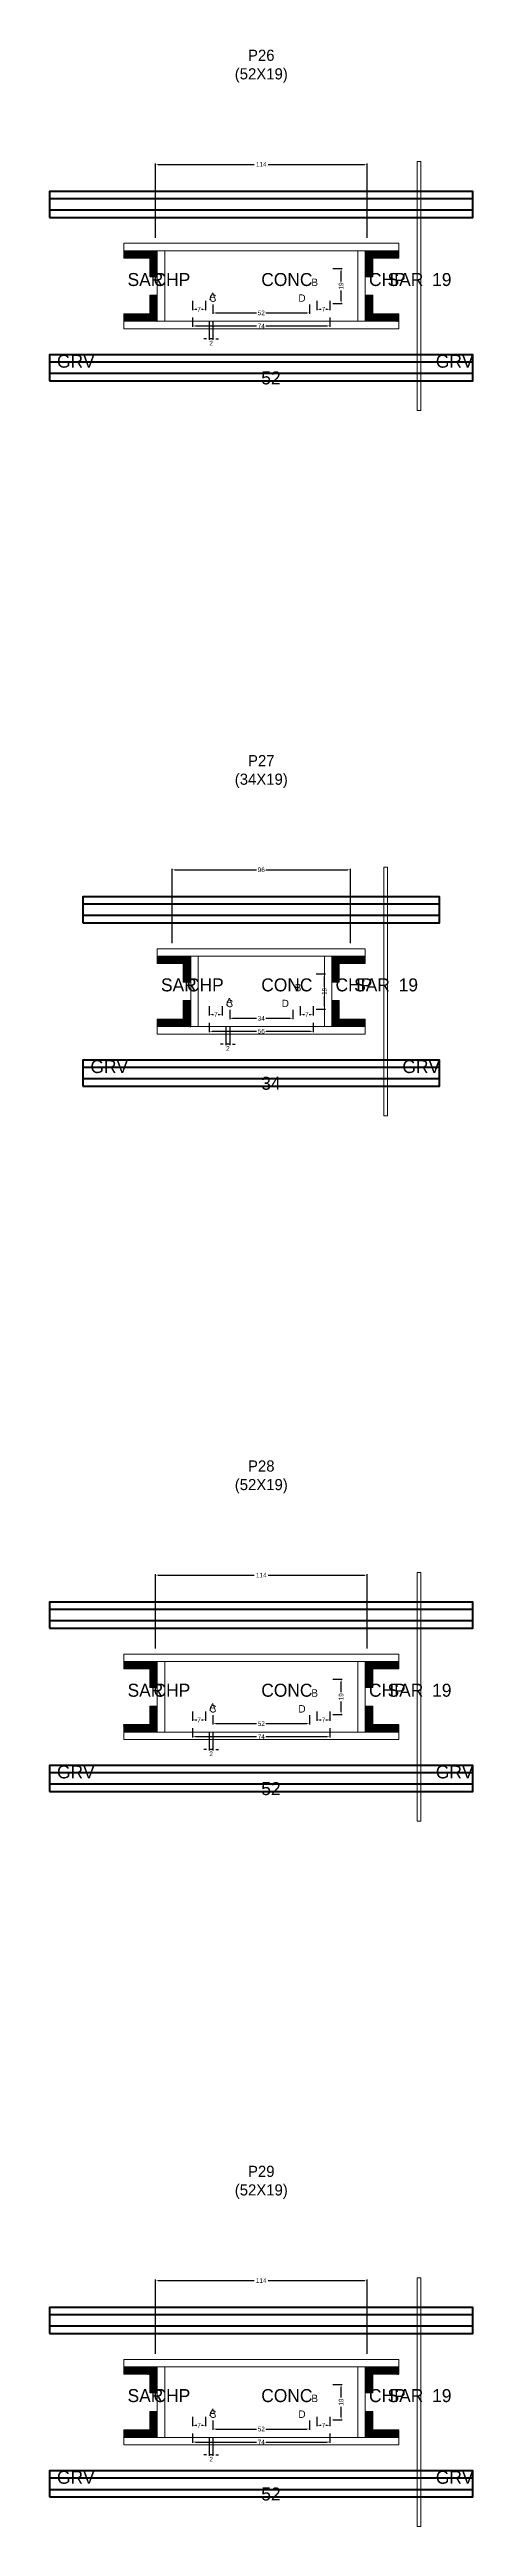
# Model space of a CAD drawing. Header units: centimetres. Extents: x -10500 to 4105, y -36866 to 295.
# Drawn here: x -114 to 114, y -10567 to -9233 of the extents above; entities that cross this region are included whole.
import ezdxf

# ---------------------------------------------------------------- set-up
doc = ezdxf.new("R2010")
doc.units = ezdxf.units.CM
for name, color, linetype in [('COTA', 241, 'Continuous'), ('GRAVATA', 224, 'Continuous'), ('Hachura', 251, 'Continuous'), ('NOMENCLATURA', 7, 'Continuous'), ('SARRAFO', 251, 'Continuous'), ('Texto Seção', 7, 'Continuous')]:
    doc.layers.add(name, color=color, linetype=linetype)
doc.dimstyles.new('cotax2', dxfattribs={"dimtxt": 2.5, "dimasz": 1.5, "dimexe": 0.5, "dimexo": 0.5, "dimgap": 0.5, "dimtad": 1, "dimcen": 2.5, "dimazin": 3, "dimtfac": 1, "dimtmove": 0, "dimatfit": 3})

msp = doc.modelspace()

# ---------------------------------------------------------------- texts
at = {"layer": 'NOMENCLATURA'}
for s, p in [('A', (-28, -9367.5)), ('C', (-28, -9368.5)), ('D', (20, -9368.5)), ('B', (27, -9360)), ('B', (18, -9740)), ('A', (-19, -9747.5)), ('C', (-19, -9748.5)), ('D', (11, -9748.5)), ('A', (-28, -10127.5)), ('C', (-28, -10128.5)), ('D', (20, -10128.5)), ('B', (27, -10120)), ('B', (27, -10500)), ('A', (-28, -10507.5)), ('C', (-28, -10508.5)), ('D', (20, -10508.5))]:
    msp.add_text(s, height=4, dxfattribs=at).set_placement(p)
at = {"layer": 'NOMENCLATURA', "char_height": 6, "attachment_point": 8}
for s, insert in [('P26\\P(52X19)', (0, -9250.5)), ('P27\\P(34X19)', (0, -9630.5)), ('P28\\P(52X19)', (0, -10010.5)), ('P29\\P(52X19)', (0, -10390.5))]:
    msp.add_mtext(s, dxfattribs=dict(at, insert=insert))
at = {"layer": 'Texto Seção'}
for s, p in [('SAR', (-72, -9360)), ('CHP', (-58, -9360)), ('CONC', (0, -9360)), ('CHP', (58, -9360)), ('SAR', (68, -9360)), ('19', (92, -9360)), ('GRV', (-110, -9404)), ('52', (0, -9413)), ('GRV', (94, -9404)), ('SAR', (-54, -9740)), ('CHP', (-40, -9740)), ('CONC', (0, -9740)), ('CHP', (40, -9740)), ('SAR', (50, -9740)), ('19', (74, -9740)), ('GRV', (-92, -9784)), ('GRV', (76, -9784)), ('34', (0, -9793)), ('SAR', (-72, -10120)), ('CHP', (-58, -10120)), ('CONC', (0, -10120)), ('CHP', (58, -10120)), ('SAR', (68, -10120)), ('19', (92, -10120)), ('GRV', (-110, -10164)), ('52', (0, -10173)), ('GRV', (94, -10164)), ('SAR', (-72, -10500)), ('CHP', (-58, -10500)), ('CONC', (0, -10500)), ('CHP', (58, -10500)), ('SAR', (68, -10500)), ('19', (92, -10500)), ('GRV', (-110, -10544)), ('GRV', (94, -10544)), ('52', (0, -10553))]:
    msp.add_text(s, height=7, dxfattribs=at).set_placement(p)

# ---------------------------------------------------------------- blocks, each defined once
blk = doc.blocks.new('_CLOSEDFILLED')
at = {"color": 0, "linetype": 'BYBLOCK'}
blk.add_solid([(-1, 0.16), (0, 0), (-1, -0.16)], dxfattribs=at)
blk = doc.blocks.new('*D742')
for p, q in [((-37, -10517), (-37, -10522)), ((-35.5, -10521.5), (-2.5, -10521.5)), ((2.5, -10521.5), (35.5, -10521.5)), ((37, -10517), (37, -10522))]:
    blk.add_line(p, q)
at = {"layer": 'Defpoints'}
for p in [(-37, -10516.5), (-37, -10521.5), (37, -10516.5)]:
    blk.add_point(p, dxfattribs=at)
at = {"layer": 'COTA', "xscale": 1.5, "yscale": 1.5, "rotation": 180}
blk.add_blockref('_CLOSEDFILLED', (-37, -10521.5), dxfattribs=at)
at = {"layer": 'COTA', "xscale": 1.5, "yscale": 1.5}
blk.add_blockref('_CLOSEDFILLED', (37, -10521.5), dxfattribs=at)
at = {"layer": 'COTA', "insert": (0, -10521.5), "char_height": 2.5, "attachment_point": 5}
blk.add_mtext('74', dxfattribs=at)
blk = doc.blocks.new('*D743')
for p, q in [((-26, -10510), (-26, -10515)), ((-24.5, -10514.5), (-2.5, -10514.5)), ((2.5, -10514.5), (24.5, -10514.5)), ((26, -10510), (26, -10515))]:
    blk.add_line(p, q)
at = {"layer": 'Defpoints'}
for p in [(-26, -10509.5), (-26, -10514.5), (26, -10509.5)]:
    blk.add_point(p, dxfattribs=at)
at = {"layer": 'COTA', "xscale": 1.5, "yscale": 1.5, "rotation": 180}
blk.add_blockref('_CLOSEDFILLED', (-26, -10514.5), dxfattribs=at)
at = {"layer": 'COTA', "xscale": 1.5, "yscale": 1.5}
blk.add_blockref('_CLOSEDFILLED', (26, -10514.5), dxfattribs=at)
at = {"layer": 'COTA', "insert": (0, -10514.5), "char_height": 2.5, "attachment_point": 5}
blk.add_mtext('52', dxfattribs=at)
blk = doc.blocks.new('*D744')
for p, q in [((38.5, -10490.5), (43.5, -10490.5)), ((43, -10497.5), (43, -10492)), ((38.5, -10509.5), (43.5, -10509.5)), ((43, -10508), (43, -10502.5))]:
    blk.add_line(p, q)
at = {"layer": 'Defpoints'}
for p in [(38, -10490.5), (38, -10509.5), (43, -10509.5)]:
    blk.add_point(p, dxfattribs=at)
at = {"layer": 'COTA', "xscale": 1.5, "yscale": 1.5}
for p, rotation in [((43, -10490.5), 90), ((43, -10509.5), 270)]:
    blk.add_blockref('_CLOSEDFILLED', p, dxfattribs=dict(at, rotation=rotation))
at = {"layer": 'COTA', "insert": (43, -10500), "char_height": 2.5, "attachment_point": 5, "rotation": 90}
blk.add_mtext('19', dxfattribs=at)
blk = doc.blocks.new('*D745')
for p, q in [((-37, -10508), (-37, -10513)), ((-35.5, -10512.5), (-34.75, -10512.5)), ((-32.25, -10512.5), (-31.5, -10512.5)), ((-30, -10508), (-30, -10513))]:
    blk.add_line(p, q)
at = {"layer": 'Defpoints'}
for p in [(-37, -10507.5), (-37, -10512.5), (-30, -10507.5)]:
    blk.add_point(p, dxfattribs=at)
at = {"layer": 'COTA', "xscale": 1.5, "yscale": 1.5, "rotation": 180}
blk.add_blockref('_CLOSEDFILLED', (-37, -10512.5), dxfattribs=at)
at = {"layer": 'COTA', "xscale": 1.5, "yscale": 1.5}
blk.add_blockref('_CLOSEDFILLED', (-30, -10512.5), dxfattribs=at)
at = {"layer": 'COTA', "insert": (-33.5, -10512.5), "char_height": 2.5, "attachment_point": 5}
blk.add_mtext('7', dxfattribs=at)
blk = doc.blocks.new('*D746')
for p, q in [((30, -10508), (30, -10513)), ((31.5, -10512.5), (32.25, -10512.5)), ((34.75, -10512.5), (35.5, -10512.5)), ((37, -10508), (37, -10513))]:
    blk.add_line(p, q)
at = {"layer": 'Defpoints'}
for p in [(30, -10507.5), (30, -10512.5), (37, -10507.5)]:
    blk.add_point(p, dxfattribs=at)
at = {"layer": 'COTA', "xscale": 1.5, "yscale": 1.5, "rotation": 180}
blk.add_blockref('_CLOSEDFILLED', (30, -10512.5), dxfattribs=at)
at = {"layer": 'COTA', "xscale": 1.5, "yscale": 1.5}
blk.add_blockref('_CLOSEDFILLED', (37, -10512.5), dxfattribs=at)
at = {"layer": 'COTA', "insert": (33.5, -10512.5), "char_height": 2.5, "attachment_point": 5}
blk.add_mtext('7', dxfattribs=at)
blk = doc.blocks.new('*D747')
for p, q in [((-57, -10474), (-57, -10434)), ((-55.5, -10434.5), (-3.75, -10434.5)), ((3.75, -10434.5), (55.5, -10434.5)), ((57, -10474), (57, -10434))]:
    blk.add_line(p, q)
at = {"layer": 'Defpoints'}
for p in [(-57, -10434.5), (-57, -10474.5), (57, -10474.5)]:
    blk.add_point(p, dxfattribs=at)
at = {"layer": 'COTA', "xscale": 1.5, "yscale": 1.5, "rotation": 180}
blk.add_blockref('_CLOSEDFILLED', (-57, -10434.5), dxfattribs=at)
at = {"layer": 'COTA', "xscale": 1.5, "yscale": 1.5}
blk.add_blockref('_CLOSEDFILLED', (57, -10434.5), dxfattribs=at)
at = {"layer": 'COTA', "insert": (0, -10434.5), "char_height": 2.5, "attachment_point": 5}
blk.add_mtext('114', dxfattribs=at)
blk = doc.blocks.new('*D716')
for p, q in [((-37, -10137), (-37, -10142)), ((37, -10137), (37, -10142)), ((-35.5, -10141.5), (-2.5, -10141.5)), ((2.5, -10141.5), (35.5, -10141.5))]:
    blk.add_line(p, q)
at = {"layer": 'Defpoints'}
for p in [(-37, -10136.5), (37, -10136.5), (-37, -10141.5)]:
    blk.add_point(p, dxfattribs=at)
at = {"layer": 'COTA', "xscale": 1.5, "yscale": 1.5, "rotation": 180}
blk.add_blockref('_CLOSEDFILLED', (-37, -10141.5), dxfattribs=at)
at = {"layer": 'COTA', "xscale": 1.5, "yscale": 1.5}
blk.add_blockref('_CLOSEDFILLED', (37, -10141.5), dxfattribs=at)
at = {"layer": 'COTA', "insert": (0, -10141.5), "char_height": 2.5, "attachment_point": 5}
blk.add_mtext('74', dxfattribs=at)
blk = doc.blocks.new('*D717')
for p, q in [((-26, -10130), (-26, -10135)), ((-24.5, -10134.5), (-2.5, -10134.5)), ((2.5, -10134.5), (24.5, -10134.5)), ((26, -10130), (26, -10135))]:
    blk.add_line(p, q)
at = {"layer": 'Defpoints'}
for p in [(-26, -10129.5), (-26, -10134.5), (26, -10129.5)]:
    blk.add_point(p, dxfattribs=at)
at = {"layer": 'COTA', "xscale": 1.5, "yscale": 1.5, "rotation": 180}
blk.add_blockref('_CLOSEDFILLED', (-26, -10134.5), dxfattribs=at)
at = {"layer": 'COTA', "xscale": 1.5, "yscale": 1.5}
blk.add_blockref('_CLOSEDFILLED', (26, -10134.5), dxfattribs=at)
at = {"layer": 'COTA', "insert": (0, -10134.5), "char_height": 2.5, "attachment_point": 5}
blk.add_mtext('52', dxfattribs=at)
blk = doc.blocks.new('*D718')
for p, q in [((38.5, -10110.5), (43.5, -10110.5)), ((43, -10117.5), (43, -10112)), ((43, -10128), (43, -10122.5)), ((38.5, -10129.5), (43.5, -10129.5))]:
    blk.add_line(p, q)
at = {"layer": 'Defpoints'}
for p in [(38, -10110.5), (38, -10129.5), (43, -10129.5)]:
    blk.add_point(p, dxfattribs=at)
at = {"layer": 'COTA', "xscale": 1.5, "yscale": 1.5}
for p, rotation in [((43, -10110.5), 90), ((43, -10129.5), 270)]:
    blk.add_blockref('_CLOSEDFILLED', p, dxfattribs=dict(at, rotation=rotation))
at = {"layer": 'COTA', "insert": (43, -10120), "char_height": 2.5, "attachment_point": 5, "rotation": 90}
blk.add_mtext('19', dxfattribs=at)
blk = doc.blocks.new('*D719')
for p, q in [((-37, -10128), (-37, -10133)), ((-30, -10128), (-30, -10133)), ((-35.5, -10132.5), (-34.75, -10132.5)), ((-32.25, -10132.5), (-31.5, -10132.5))]:
    blk.add_line(p, q)
at = {"layer": 'Defpoints'}
for p in [(-37, -10127.5), (-30, -10127.5), (-37, -10132.5)]:
    blk.add_point(p, dxfattribs=at)
at = {"layer": 'COTA', "xscale": 1.5, "yscale": 1.5, "rotation": 180}
blk.add_blockref('_CLOSEDFILLED', (-37, -10132.5), dxfattribs=at)
at = {"layer": 'COTA', "xscale": 1.5, "yscale": 1.5}
blk.add_blockref('_CLOSEDFILLED', (-30, -10132.5), dxfattribs=at)
at = {"layer": 'COTA', "insert": (-33.5, -10132.5), "char_height": 2.5, "attachment_point": 5}
blk.add_mtext('7', dxfattribs=at)
blk = doc.blocks.new('*D720')
for p, q in [((30, -10128), (30, -10133)), ((37, -10128), (37, -10133)), ((31.5, -10132.5), (32.25, -10132.5)), ((34.75, -10132.5), (35.5, -10132.5))]:
    blk.add_line(p, q)
at = {"layer": 'Defpoints'}
for p in [(30, -10127.5), (37, -10127.5), (30, -10132.5)]:
    blk.add_point(p, dxfattribs=at)
at = {"layer": 'COTA', "xscale": 1.5, "yscale": 1.5, "rotation": 180}
blk.add_blockref('_CLOSEDFILLED', (30, -10132.5), dxfattribs=at)
at = {"layer": 'COTA', "xscale": 1.5, "yscale": 1.5}
blk.add_blockref('_CLOSEDFILLED', (37, -10132.5), dxfattribs=at)
at = {"layer": 'COTA', "insert": (33.5, -10132.5), "char_height": 2.5, "attachment_point": 5}
blk.add_mtext('7', dxfattribs=at)
blk = doc.blocks.new('*D721')
for p, q in [((-57, -10094), (-57, -10054)), ((-55.5, -10054.5), (-3.75, -10054.5)), ((3.75, -10054.5), (55.5, -10054.5)), ((57, -10094), (57, -10054))]:
    blk.add_line(p, q)
at = {"layer": 'Defpoints'}
for p in [(-57, -10054.5), (-57, -10094.5), (57, -10094.5)]:
    blk.add_point(p, dxfattribs=at)
at = {"layer": 'COTA', "xscale": 1.5, "yscale": 1.5, "rotation": 180}
blk.add_blockref('_CLOSEDFILLED', (-57, -10054.5), dxfattribs=at)
at = {"layer": 'COTA', "xscale": 1.5, "yscale": 1.5}
blk.add_blockref('_CLOSEDFILLED', (57, -10054.5), dxfattribs=at)
at = {"layer": 'COTA', "insert": (0, -10054.5), "char_height": 2.5, "attachment_point": 5}
blk.add_mtext('114', dxfattribs=at)
blk = doc.blocks.new('*D690')
for p, q in [((-28, -9757), (-28, -9762)), ((-26.5, -9761.5), (-2.5, -9761.5)), ((2.5, -9761.5), (26.5, -9761.5)), ((28, -9757), (28, -9762))]:
    blk.add_line(p, q)
at = {"layer": 'Defpoints'}
for p in [(-28, -9756.5), (-28, -9761.5), (28, -9756.5)]:
    blk.add_point(p, dxfattribs=at)
at = {"layer": 'COTA', "xscale": 1.5, "yscale": 1.5, "rotation": 180}
blk.add_blockref('_CLOSEDFILLED', (-28, -9761.5), dxfattribs=at)
at = {"layer": 'COTA', "xscale": 1.5, "yscale": 1.5}
blk.add_blockref('_CLOSEDFILLED', (28, -9761.5), dxfattribs=at)
at = {"layer": 'COTA', "insert": (0, -9761.5), "char_height": 2.5, "attachment_point": 5}
blk.add_mtext('56', dxfattribs=at)
blk = doc.blocks.new('*D691')
for p, q in [((-17, -9750), (-17, -9755)), ((17, -9750), (17, -9755)), ((-15.5, -9754.5), (-2.5, -9754.5)), ((2.5, -9754.5), (15.5, -9754.5))]:
    blk.add_line(p, q)
at = {"layer": 'Defpoints'}
for p in [(-17, -9749.5), (17, -9749.5), (-17, -9754.5)]:
    blk.add_point(p, dxfattribs=at)
at = {"layer": 'COTA', "xscale": 1.5, "yscale": 1.5, "rotation": 180}
blk.add_blockref('_CLOSEDFILLED', (-17, -9754.5), dxfattribs=at)
at = {"layer": 'COTA', "xscale": 1.5, "yscale": 1.5}
blk.add_blockref('_CLOSEDFILLED', (17, -9754.5), dxfattribs=at)
at = {"layer": 'COTA', "insert": (0, -9754.5), "char_height": 2.5, "attachment_point": 5}
blk.add_mtext('34', dxfattribs=at)
blk = doc.blocks.new('*D692')
for p, q in [((29.5, -9730.5), (34.5, -9730.5)), ((34, -9737.5), (34, -9732)), ((29.5, -9749.5), (34.5, -9749.5)), ((34, -9748), (34, -9742.5))]:
    blk.add_line(p, q)
at = {"layer": 'Defpoints'}
for p in [(29, -9730.5), (29, -9749.5), (34, -9749.5)]:
    blk.add_point(p, dxfattribs=at)
at = {"layer": 'COTA', "xscale": 1.5, "yscale": 1.5}
for p, rotation in [((34, -9730.5), 90), ((34, -9749.5), 270)]:
    blk.add_blockref('_CLOSEDFILLED', p, dxfattribs=dict(at, rotation=rotation))
at = {"layer": 'COTA', "insert": (34, -9740), "char_height": 2.5, "attachment_point": 5, "rotation": 90}
blk.add_mtext('19', dxfattribs=at)
blk = doc.blocks.new('*D693')
for p, q in [((-28, -9748), (-28, -9753)), ((-26.5, -9752.5), (-25.75, -9752.5)), ((-23.25, -9752.5), (-22.5, -9752.5)), ((-21, -9748), (-21, -9753))]:
    blk.add_line(p, q)
at = {"layer": 'Defpoints'}
for p in [(-28, -9747.5), (-28, -9752.5), (-21, -9747.5)]:
    blk.add_point(p, dxfattribs=at)
at = {"layer": 'COTA', "xscale": 1.5, "yscale": 1.5, "rotation": 180}
blk.add_blockref('_CLOSEDFILLED', (-28, -9752.5), dxfattribs=at)
at = {"layer": 'COTA', "xscale": 1.5, "yscale": 1.5}
blk.add_blockref('_CLOSEDFILLED', (-21, -9752.5), dxfattribs=at)
at = {"layer": 'COTA', "insert": (-24.5, -9752.5), "char_height": 2.5, "attachment_point": 5}
blk.add_mtext('7', dxfattribs=at)
blk = doc.blocks.new('*D694')
for p, q in [((21, -9748), (21, -9753)), ((22.5, -9752.5), (23.25, -9752.5)), ((25.75, -9752.5), (26.5, -9752.5)), ((28, -9748), (28, -9753))]:
    blk.add_line(p, q)
at = {"layer": 'Defpoints'}
for p in [(21, -9747.5), (21, -9752.5), (28, -9747.5)]:
    blk.add_point(p, dxfattribs=at)
at = {"layer": 'COTA', "xscale": 1.5, "yscale": 1.5, "rotation": 180}
blk.add_blockref('_CLOSEDFILLED', (21, -9752.5), dxfattribs=at)
at = {"layer": 'COTA', "xscale": 1.5, "yscale": 1.5}
blk.add_blockref('_CLOSEDFILLED', (28, -9752.5), dxfattribs=at)
at = {"layer": 'COTA', "insert": (24.5, -9752.5), "char_height": 2.5, "attachment_point": 5}
blk.add_mtext('7', dxfattribs=at)
blk = doc.blocks.new('*D695')
for p, q in [((-48, -9714), (-48, -9674)), ((48, -9714), (48, -9674)), ((-46.5, -9674.5), (-2.5, -9674.5)), ((2.5, -9674.5), (46.5, -9674.5))]:
    blk.add_line(p, q)
at = {"layer": 'Defpoints'}
for p in [(-48, -9674.5), (-48, -9714.5), (48, -9714.5)]:
    blk.add_point(p, dxfattribs=at)
at = {"layer": 'COTA', "xscale": 1.5, "yscale": 1.5, "rotation": 180}
blk.add_blockref('_CLOSEDFILLED', (-48, -9674.5), dxfattribs=at)
at = {"layer": 'COTA', "xscale": 1.5, "yscale": 1.5}
blk.add_blockref('_CLOSEDFILLED', (48, -9674.5), dxfattribs=at)
at = {"layer": 'COTA', "insert": (0, -9674.5), "char_height": 2.5, "attachment_point": 5}
blk.add_mtext('96', dxfattribs=at)
blk = doc.blocks.new('*D664')
for p, q in [((-37, -9377), (-37, -9382)), ((37, -9377), (37, -9382)), ((-35.5, -9381.5), (-2.5, -9381.5)), ((2.5, -9381.5), (35.5, -9381.5))]:
    blk.add_line(p, q)
at = {"layer": 'Defpoints'}
for p in [(-37, -9376.5), (37, -9376.5), (-37, -9381.5)]:
    blk.add_point(p, dxfattribs=at)
at = {"layer": 'COTA', "xscale": 1.5, "yscale": 1.5, "rotation": 180}
blk.add_blockref('_CLOSEDFILLED', (-37, -9381.5), dxfattribs=at)
at = {"layer": 'COTA', "xscale": 1.5, "yscale": 1.5}
blk.add_blockref('_CLOSEDFILLED', (37, -9381.5), dxfattribs=at)
at = {"layer": 'COTA', "insert": (0, -9381.5), "char_height": 2.5, "attachment_point": 5}
blk.add_mtext('74', dxfattribs=at)
blk = doc.blocks.new('*D665')
for p, q in [((-26, -9370), (-26, -9375)), ((-24.5, -9374.5), (-2.5, -9374.5)), ((2.5, -9374.5), (24.5, -9374.5)), ((26, -9370), (26, -9375))]:
    blk.add_line(p, q)
at = {"layer": 'Defpoints'}
for p in [(-26, -9369.5), (-26, -9374.5), (26, -9369.5)]:
    blk.add_point(p, dxfattribs=at)
at = {"layer": 'COTA', "xscale": 1.5, "yscale": 1.5, "rotation": 180}
blk.add_blockref('_CLOSEDFILLED', (-26, -9374.5), dxfattribs=at)
at = {"layer": 'COTA', "xscale": 1.5, "yscale": 1.5}
blk.add_blockref('_CLOSEDFILLED', (26, -9374.5), dxfattribs=at)
at = {"layer": 'COTA', "insert": (0, -9374.5), "char_height": 2.5, "attachment_point": 5}
blk.add_mtext('52', dxfattribs=at)
blk = doc.blocks.new('*D666')
for p, q in [((38.5, -9350.5), (43.5, -9350.5)), ((43, -9357.5), (43, -9352)), ((43, -9368), (43, -9362.5)), ((38.5, -9369.5), (43.5, -9369.5))]:
    blk.add_line(p, q)
at = {"layer": 'Defpoints'}
for p in [(38, -9350.5), (38, -9369.5), (43, -9369.5)]:
    blk.add_point(p, dxfattribs=at)
at = {"layer": 'COTA', "xscale": 1.5, "yscale": 1.5}
for p, rotation in [((43, -9350.5), 90), ((43, -9369.5), 270)]:
    blk.add_blockref('_CLOSEDFILLED', p, dxfattribs=dict(at, rotation=rotation))
at = {"layer": 'COTA', "insert": (43, -9360), "char_height": 2.5, "attachment_point": 5, "rotation": 90}
blk.add_mtext('19', dxfattribs=at)
blk = doc.blocks.new('*D667')
for p, q in [((-37, -9368), (-37, -9373)), ((-35.5, -9372.5), (-34.75, -9372.5)), ((-32.25, -9372.5), (-31.5, -9372.5)), ((-30, -9368), (-30, -9373))]:
    blk.add_line(p, q)
at = {"layer": 'Defpoints'}
for p in [(-37, -9367.5), (-37, -9372.5), (-30, -9367.5)]:
    blk.add_point(p, dxfattribs=at)
at = {"layer": 'COTA', "xscale": 1.5, "yscale": 1.5, "rotation": 180}
blk.add_blockref('_CLOSEDFILLED', (-37, -9372.5), dxfattribs=at)
at = {"layer": 'COTA', "xscale": 1.5, "yscale": 1.5}
blk.add_blockref('_CLOSEDFILLED', (-30, -9372.5), dxfattribs=at)
at = {"layer": 'COTA', "insert": (-33.5, -9372.5), "char_height": 2.5, "attachment_point": 5}
blk.add_mtext('7', dxfattribs=at)
blk = doc.blocks.new('*D668')
for p, q in [((30, -9368), (30, -9373)), ((31.5, -9372.5), (32.25, -9372.5)), ((34.75, -9372.5), (35.5, -9372.5)), ((37, -9368), (37, -9373))]:
    blk.add_line(p, q)
at = {"layer": 'Defpoints'}
for p in [(30, -9367.5), (30, -9372.5), (37, -9367.5)]:
    blk.add_point(p, dxfattribs=at)
at = {"layer": 'COTA', "xscale": 1.5, "yscale": 1.5, "rotation": 180}
blk.add_blockref('_CLOSEDFILLED', (30, -9372.5), dxfattribs=at)
at = {"layer": 'COTA', "xscale": 1.5, "yscale": 1.5}
blk.add_blockref('_CLOSEDFILLED', (37, -9372.5), dxfattribs=at)
at = {"layer": 'COTA', "insert": (33.5, -9372.5), "char_height": 2.5, "attachment_point": 5}
blk.add_mtext('7', dxfattribs=at)
blk = doc.blocks.new('*D669')
for p, q in [((-57, -9334), (-57, -9294)), ((-55.5, -9294.5), (-3.75, -9294.5)), ((3.75, -9294.5), (55.5, -9294.5)), ((57, -9334), (57, -9294))]:
    blk.add_line(p, q)
at = {"layer": 'Defpoints'}
for p in [(-57, -9294.5), (-57, -9334.5), (57, -9334.5)]:
    blk.add_point(p, dxfattribs=at)
at = {"layer": 'COTA', "xscale": 1.5, "yscale": 1.5, "rotation": 180}
blk.add_blockref('_CLOSEDFILLED', (-57, -9294.5), dxfattribs=at)
at = {"layer": 'COTA', "xscale": 1.5, "yscale": 1.5}
blk.add_blockref('_CLOSEDFILLED', (57, -9294.5), dxfattribs=at)
at = {"layer": 'COTA', "insert": (0, -9294.5), "char_height": 2.5, "attachment_point": 5}
blk.add_mtext('114', dxfattribs=at)

# ---------------------------------------------------------------- dimensions: what is measured, and where the dimension line sits
at = {"layer": 'COTA'}
for base, p1, p2, picture, middle in [((-57, -9294.5), (-57, -9334.5), (57, -9334.5), '*D669', (0, -9294.5)), ((-37, -9372.5), (-37, -9367.5), (-30, -9367.5), '*D667', (-33.5, -9372.5)), ((-37, -9381.5), (-37, -9376.5), (37, -9376.5), '*D664', (0, -9381.5)), ((-26, -9374.5), (-26, -9369.5), (26, -9369.5), '*D665', (0, -9374.5)), ((30, -9372.5), (30, -9367.5), (37, -9367.5), '*D668', (33.5, -9372.5)), ((-48, -9674.5), (-48, -9714.5), (48, -9714.5), '*D695', (0, -9674.5)), ((-28, -9752.5), (-28, -9747.5), (-21, -9747.5), '*D693', (-24.5, -9752.5)), ((-17, -9754.5), (-17, -9749.5), (17, -9749.5), '*D691', (0, -9754.5)), ((21, -9752.5), (21, -9747.5), (28, -9747.5), '*D694', (24.5, -9752.5)), ((-28, -9761.5), (-28, -9756.5), (28, -9756.5), '*D690', (0, -9761.5)), ((-57, -10054.5), (-57, -10094.5), (57, -10094.5), '*D721', (0, -10054.5)), ((-37, -10132.5), (-37, -10127.5), (-30, -10127.5), '*D719', (-33.5, -10132.5)), ((30, -10132.5), (30, -10127.5), (37, -10127.5), '*D720', (33.5, -10132.5)), ((-37, -10141.5), (-37, -10136.5), (37, -10136.5), '*D716', (0, -10141.5)), ((-26, -10134.5), (-26, -10129.5), (26, -10129.5), '*D717', (0, -10134.5)), ((-57, -10434.5), (-57, -10474.5), (57, -10474.5), '*D747', (0, -10434.5)), ((-37, -10512.5), (-37, -10507.5), (-30, -10507.5), '*D745', (-33.5, -10512.5)), ((-26, -10514.5), (-26, -10509.5), (26, -10509.5), '*D743', (0, -10514.5)), ((30, -10512.5), (30, -10507.5), (37, -10507.5), '*D746', (33.5, -10512.5)), ((-37, -10521.5), (-37, -10516.5), (37, -10516.5), '*D742', (0, -10521.5))]:
    dim = msp.add_linear_dim(base=base, p1=p1, p2=p2, dimstyle='cotax2', dxfattribs=at)
    dim.commit()
    dim.dimension.update_dxf_attribs({"geometry": picture, "text_midpoint": middle})
for base, p1, p2, picture, middle in [((43, -9369.5), (38, -9369.5), (38, -9350.5), '*D666', (43, -9360)), ((34, -9749.5), (29, -9749.5), (29, -9730.5), '*D692', (34, -9740)), ((43, -10129.5), (38, -10129.5), (38, -10110.5), '*D718', (43, -10120)), ((43, -10509.5), (38, -10509.5), (38, -10490.5), '*D744', (43, -10500))]:
    dim = msp.add_linear_dim(base=base, p1=p1, p2=p2, angle=90, dimstyle='cotax2', dxfattribs=at)
    dim.commit()
    dim.dimension.update_dxf_attribs({"geometry": picture, "text_midpoint": middle})
for base, p1, p2 in [((-26, -9388.5), (-26, -9378.5), (-28, -9378.5)), ((-17, -9768.5), (-17, -9758.5), (-19, -9758.5)), ((-26, -10148.5), (-26, -10138.5), (-28, -10138.5)), ((-26, -10528.5), (-26, -10518.5), (-28, -10518.5))]:
    msp.add_linear_dim(base=base, p1=p1, p2=p2, dimstyle='cotax2', dxfattribs=at).render()

# ---------------------------------------------------------------- hatches: boundary and pattern name
at = {"layer": 'SARRAFO'}
h = msp.add_hatch(dxfattribs=at)
h.set_pattern_fill('SOLID', scale=2)
h.paths.add_polyline_path([(-74, -9345), (-60, -9345), (-60, -9341), (-74, -9341)])
h = msp.add_hatch(dxfattribs=at)
h.set_pattern_fill('SOLID', scale=2)
h.paths.add_polyline_path([(-60, -9355), (-56, -9355), (-56, -9341), (-60, -9341)])
h = msp.add_hatch(dxfattribs=at)
h.set_pattern_fill('SOLID', scale=2)
h.paths.add_polyline_path([(56, -9355), (60, -9355), (60, -9341), (56, -9341)])
h = msp.add_hatch(dxfattribs=at)
h.set_pattern_fill('SOLID', scale=2)
h.paths.add_polyline_path([(60, -9345), (74, -9345), (74, -9341), (60, -9341)])
h = msp.add_hatch(dxfattribs=at)
h.set_pattern_fill('SOLID', scale=2)
h.paths.add_polyline_path([(-60, -9379), (-56, -9379), (-56, -9365), (-60, -9365)])
h = msp.add_hatch(dxfattribs=at)
h.set_pattern_fill('SOLID', scale=2)
h.paths.add_polyline_path([(56, -9379), (60, -9379), (60, -9365), (56, -9365)])
h = msp.add_hatch(dxfattribs=at)
h.set_pattern_fill('SOLID', scale=2)
h.paths.add_polyline_path([(-74, -9379), (-60, -9379), (-60, -9375), (-74, -9375)])
h = msp.add_hatch(dxfattribs=at)
h.set_pattern_fill('SOLID', scale=2)
h.paths.add_polyline_path([(60, -9379), (74, -9379), (74, -9375), (60, -9375)])
h = msp.add_hatch(dxfattribs=at)
h.set_pattern_fill('SOLID', scale=2)
h.paths.add_polyline_path([(-56, -9725), (-42, -9725), (-42, -9721), (-56, -9721)])
h = msp.add_hatch(dxfattribs=at)
h.set_pattern_fill('SOLID', scale=2)
h.paths.add_polyline_path([(-42, -9735), (-38, -9735), (-38, -9721), (-42, -9721)])
h = msp.add_hatch(dxfattribs=at)
h.set_pattern_fill('SOLID', scale=2)
h.paths.add_polyline_path([(38, -9735), (42, -9735), (42, -9721), (38, -9721)])
h = msp.add_hatch(dxfattribs=at)
h.set_pattern_fill('SOLID', scale=2)
h.paths.add_polyline_path([(42, -9725), (56, -9725), (56, -9721), (42, -9721)])
h = msp.add_hatch(dxfattribs=at)
h.set_pattern_fill('SOLID', scale=2)
h.paths.add_polyline_path([(-42, -9759), (-38, -9759), (-38, -9745), (-42, -9745)])
h = msp.add_hatch(dxfattribs=at)
h.set_pattern_fill('SOLID', scale=2)
h.paths.add_polyline_path([(38, -9759), (42, -9759), (42, -9745), (38, -9745)])
h = msp.add_hatch(dxfattribs=at)
h.set_pattern_fill('SOLID', scale=2)
h.paths.add_polyline_path([(-56, -9759), (-42, -9759), (-42, -9755), (-56, -9755)])
h = msp.add_hatch(dxfattribs=at)
h.set_pattern_fill('SOLID', scale=2)
h.paths.add_polyline_path([(42, -9759), (56, -9759), (56, -9755), (42, -9755)])
h = msp.add_hatch(dxfattribs=at)
h.set_pattern_fill('SOLID', scale=2)
h.paths.add_polyline_path([(-74, -10105), (-60, -10105), (-60, -10101), (-74, -10101)])
h = msp.add_hatch(dxfattribs=at)
h.set_pattern_fill('SOLID', scale=2)
h.paths.add_polyline_path([(-60, -10115), (-56, -10115), (-56, -10101), (-60, -10101)])
h = msp.add_hatch(dxfattribs=at)
h.set_pattern_fill('SOLID', scale=2)
h.paths.add_polyline_path([(56, -10115), (60, -10115), (60, -10101), (56, -10101)])
h = msp.add_hatch(dxfattribs=at)
h.set_pattern_fill('SOLID', scale=2)
h.paths.add_polyline_path([(60, -10105), (74, -10105), (74, -10101), (60, -10101)])
h = msp.add_hatch(dxfattribs=at)
h.set_pattern_fill('SOLID', scale=2)
h.paths.add_polyline_path([(-60, -10139), (-56, -10139), (-56, -10125), (-60, -10125)])
h = msp.add_hatch(dxfattribs=at)
h.set_pattern_fill('SOLID', scale=2)
h.paths.add_polyline_path([(56, -10139), (60, -10139), (60, -10125), (56, -10125)])
h = msp.add_hatch(dxfattribs=at)
h.set_pattern_fill('SOLID', scale=2)
h.paths.add_polyline_path([(-74, -10139), (-60, -10139), (-60, -10135), (-74, -10135)])
h = msp.add_hatch(dxfattribs=at)
h.set_pattern_fill('SOLID', scale=2)
h.paths.add_polyline_path([(60, -10139), (74, -10139), (74, -10135), (60, -10135)])
h = msp.add_hatch(dxfattribs=at)
h.set_pattern_fill('SOLID', scale=2)
h.paths.add_polyline_path([(-74, -10485), (-60, -10485), (-60, -10481), (-74, -10481)])
h = msp.add_hatch(dxfattribs=at)
h.set_pattern_fill('SOLID', scale=2)
h.paths.add_polyline_path([(-60, -10495), (-56, -10495), (-56, -10481), (-60, -10481)])
h = msp.add_hatch(dxfattribs=at)
h.set_pattern_fill('SOLID', scale=2)
h.paths.add_polyline_path([(56, -10495), (60, -10495), (60, -10481), (56, -10481)])
h = msp.add_hatch(dxfattribs=at)
h.set_pattern_fill('SOLID', scale=2)
h.paths.add_polyline_path([(60, -10485), (74, -10485), (74, -10481), (60, -10481)])
h = msp.add_hatch(dxfattribs=at)
h.set_pattern_fill('SOLID', scale=2)
h.paths.add_polyline_path([(-74, -10519), (-60, -10519), (-60, -10515), (-74, -10515)])
h = msp.add_hatch(dxfattribs=at)
h.set_pattern_fill('SOLID', scale=2)
h.paths.add_polyline_path([(-60, -10519), (-56, -10519), (-56, -10505), (-60, -10505)])
h = msp.add_hatch(dxfattribs=at)
h.set_pattern_fill('SOLID', scale=2)
h.paths.add_polyline_path([(56, -10519), (60, -10519), (60, -10505), (56, -10505)])
h = msp.add_hatch(dxfattribs=at)
h.set_pattern_fill('SOLID', scale=2)
h.paths.add_polyline_path([(60, -10519), (74, -10519), (74, -10515), (60, -10515)])

# ---------------------------------------------------------------- linework, layer by layer
at = {"layer": 'GRAVATA', "lineweight": 50}
for points in [[(-114, -9323), (114, -9323), (114, -9309), (-114, -9309)], [(-114, -9319), (114, -9319), (114, -9313), (-114, -9313)], [(-114, -9411), (114, -9411), (114, -9397), (-114, -9397)], [(-114, -9407), (114, -9407), (114, -9401), (-114, -9401)], [(-96, -9703), (96, -9703), (96, -9689), (-96, -9689)], [(-96, -9699), (96, -9699), (96, -9693), (-96, -9693)], [(-96, -9791), (96, -9791), (96, -9777), (-96, -9777)], [(-96, -9787), (96, -9787), (96, -9781), (-96, -9781)], [(-114, -10083), (114, -10083), (114, -10069), (-114, -10069)], [(-114, -10079), (114, -10079), (114, -10073), (-114, -10073)], [(-114, -10171), (114, -10171), (114, -10157), (-114, -10157)], [(-114, -10167), (114, -10167), (114, -10161), (-114, -10161)], [(-114, -10463), (114, -10463), (114, -10449), (-114, -10449)], [(-114, -10459), (114, -10459), (114, -10453), (-114, -10453)], [(-114, -10551), (114, -10551), (114, -10537), (-114, -10537)], [(-114, -10547), (114, -10547), (114, -10541), (-114, -10541)]]:
    msp.add_lwpolyline(points, close=True, dxfattribs=at)
at = {"layer": 'Hachura', "lineweight": 13}
for points in [[(84, -9427), (86, -9427), (86, -9293), (84, -9293)], [(66, -9807), (68, -9807), (68, -9673), (66, -9673)], [(84, -10187), (86, -10187), (86, -10053), (84, -10053)], [(84, -10567), (86, -10567), (86, -10433), (84, -10433)]]:
    msp.add_lwpolyline(points, close=True, dxfattribs=at)
at = {"layer": 'Hachura', "lineweight": 18}
for points in [[(-74, -9341), (74, -9341), (74, -9337), (-74, -9337)], [(-56, -9379), (-52, -9379), (-52, -9341), (-56, -9341)], [(52, -9379), (56, -9379), (56, -9341), (52, -9341)], [(-74, -9383), (74, -9383), (74, -9379), (-74, -9379)], [(-56, -9721), (56, -9721), (56, -9717), (-56, -9717)], [(-38, -9759), (-34, -9759), (-34, -9721), (-38, -9721)], [(34, -9759), (38, -9759), (38, -9721), (34, -9721)], [(-56, -9763), (56, -9763), (56, -9759), (-56, -9759)], [(-74, -10101), (74, -10101), (74, -10097), (-74, -10097)], [(-56, -10139), (-52, -10139), (-52, -10101), (-56, -10101)], [(52, -10139), (56, -10139), (56, -10101), (52, -10101)], [(-74, -10143), (74, -10143), (74, -10139), (-74, -10139)], [(-74, -10481), (74, -10481), (74, -10477), (-74, -10477)], [(-56, -10519), (-52, -10519), (-52, -10481), (-56, -10481)], [(52, -10519), (56, -10519), (56, -10481), (52, -10481)], [(-74, -10523), (74, -10523), (74, -10519), (-74, -10519)]]:
    msp.add_lwpolyline(points, close=True, dxfattribs=at)
at = {"layer": 'SARRAFO', "lineweight": 13}
for points in [[(-74, -9345), (-60, -9345), (-60, -9341), (-74, -9341)], [(-60, -9355), (-56, -9355), (-56, -9341), (-60, -9341)], [(56, -9355), (60, -9355), (60, -9341), (56, -9341)], [(60, -9345), (74, -9345), (74, -9341), (60, -9341)], [(-60, -9379), (-56, -9379), (-56, -9365), (-60, -9365)], [(56, -9379), (60, -9379), (60, -9365), (56, -9365)], [(-74, -9379), (-60, -9379), (-60, -9375), (-74, -9375)], [(60, -9379), (74, -9379), (74, -9375), (60, -9375)], [(-56, -9725), (-42, -9725), (-42, -9721), (-56, -9721)], [(-42, -9735), (-38, -9735), (-38, -9721), (-42, -9721)], [(38, -9735), (42, -9735), (42, -9721), (38, -9721)], [(42, -9725), (56, -9725), (56, -9721), (42, -9721)], [(-42, -9759), (-38, -9759), (-38, -9745), (-42, -9745)], [(38, -9759), (42, -9759), (42, -9745), (38, -9745)], [(-56, -9759), (-42, -9759), (-42, -9755), (-56, -9755)], [(42, -9759), (56, -9759), (56, -9755), (42, -9755)], [(-74, -10105), (-60, -10105), (-60, -10101), (-74, -10101)], [(-60, -10115), (-56, -10115), (-56, -10101), (-60, -10101)], [(56, -10115), (60, -10115), (60, -10101), (56, -10101)], [(60, -10105), (74, -10105), (74, -10101), (60, -10101)], [(-60, -10139), (-56, -10139), (-56, -10125), (-60, -10125)], [(56, -10139), (60, -10139), (60, -10125), (56, -10125)], [(-74, -10139), (-60, -10139), (-60, -10135), (-74, -10135)], [(60, -10139), (74, -10139), (74, -10135), (60, -10135)], [(-74, -10485), (-60, -10485), (-60, -10481), (-74, -10481)], [(-60, -10495), (-56, -10495), (-56, -10481), (-60, -10481)], [(56, -10495), (60, -10495), (60, -10481), (56, -10481)], [(60, -10485), (74, -10485), (74, -10481), (60, -10481)], [(-74, -10519), (-60, -10519), (-60, -10515), (-74, -10515)], [(-60, -10519), (-56, -10519), (-56, -10505), (-60, -10505)], [(56, -10519), (60, -10519), (60, -10505), (56, -10505)], [(60, -10519), (74, -10519), (74, -10515), (60, -10515)]]:
    msp.add_lwpolyline(points, close=True, dxfattribs=at)

msp.set_redraw_order([(e.dxf.handle, doc.entitydb.next_handle()) for e in msp.query("TEXT MTEXT ATTDEF DIMENSION ARC_DIMENSION")])  # texts and dimensions are drawn at this point

doc.saveas('drawing.dxf')
